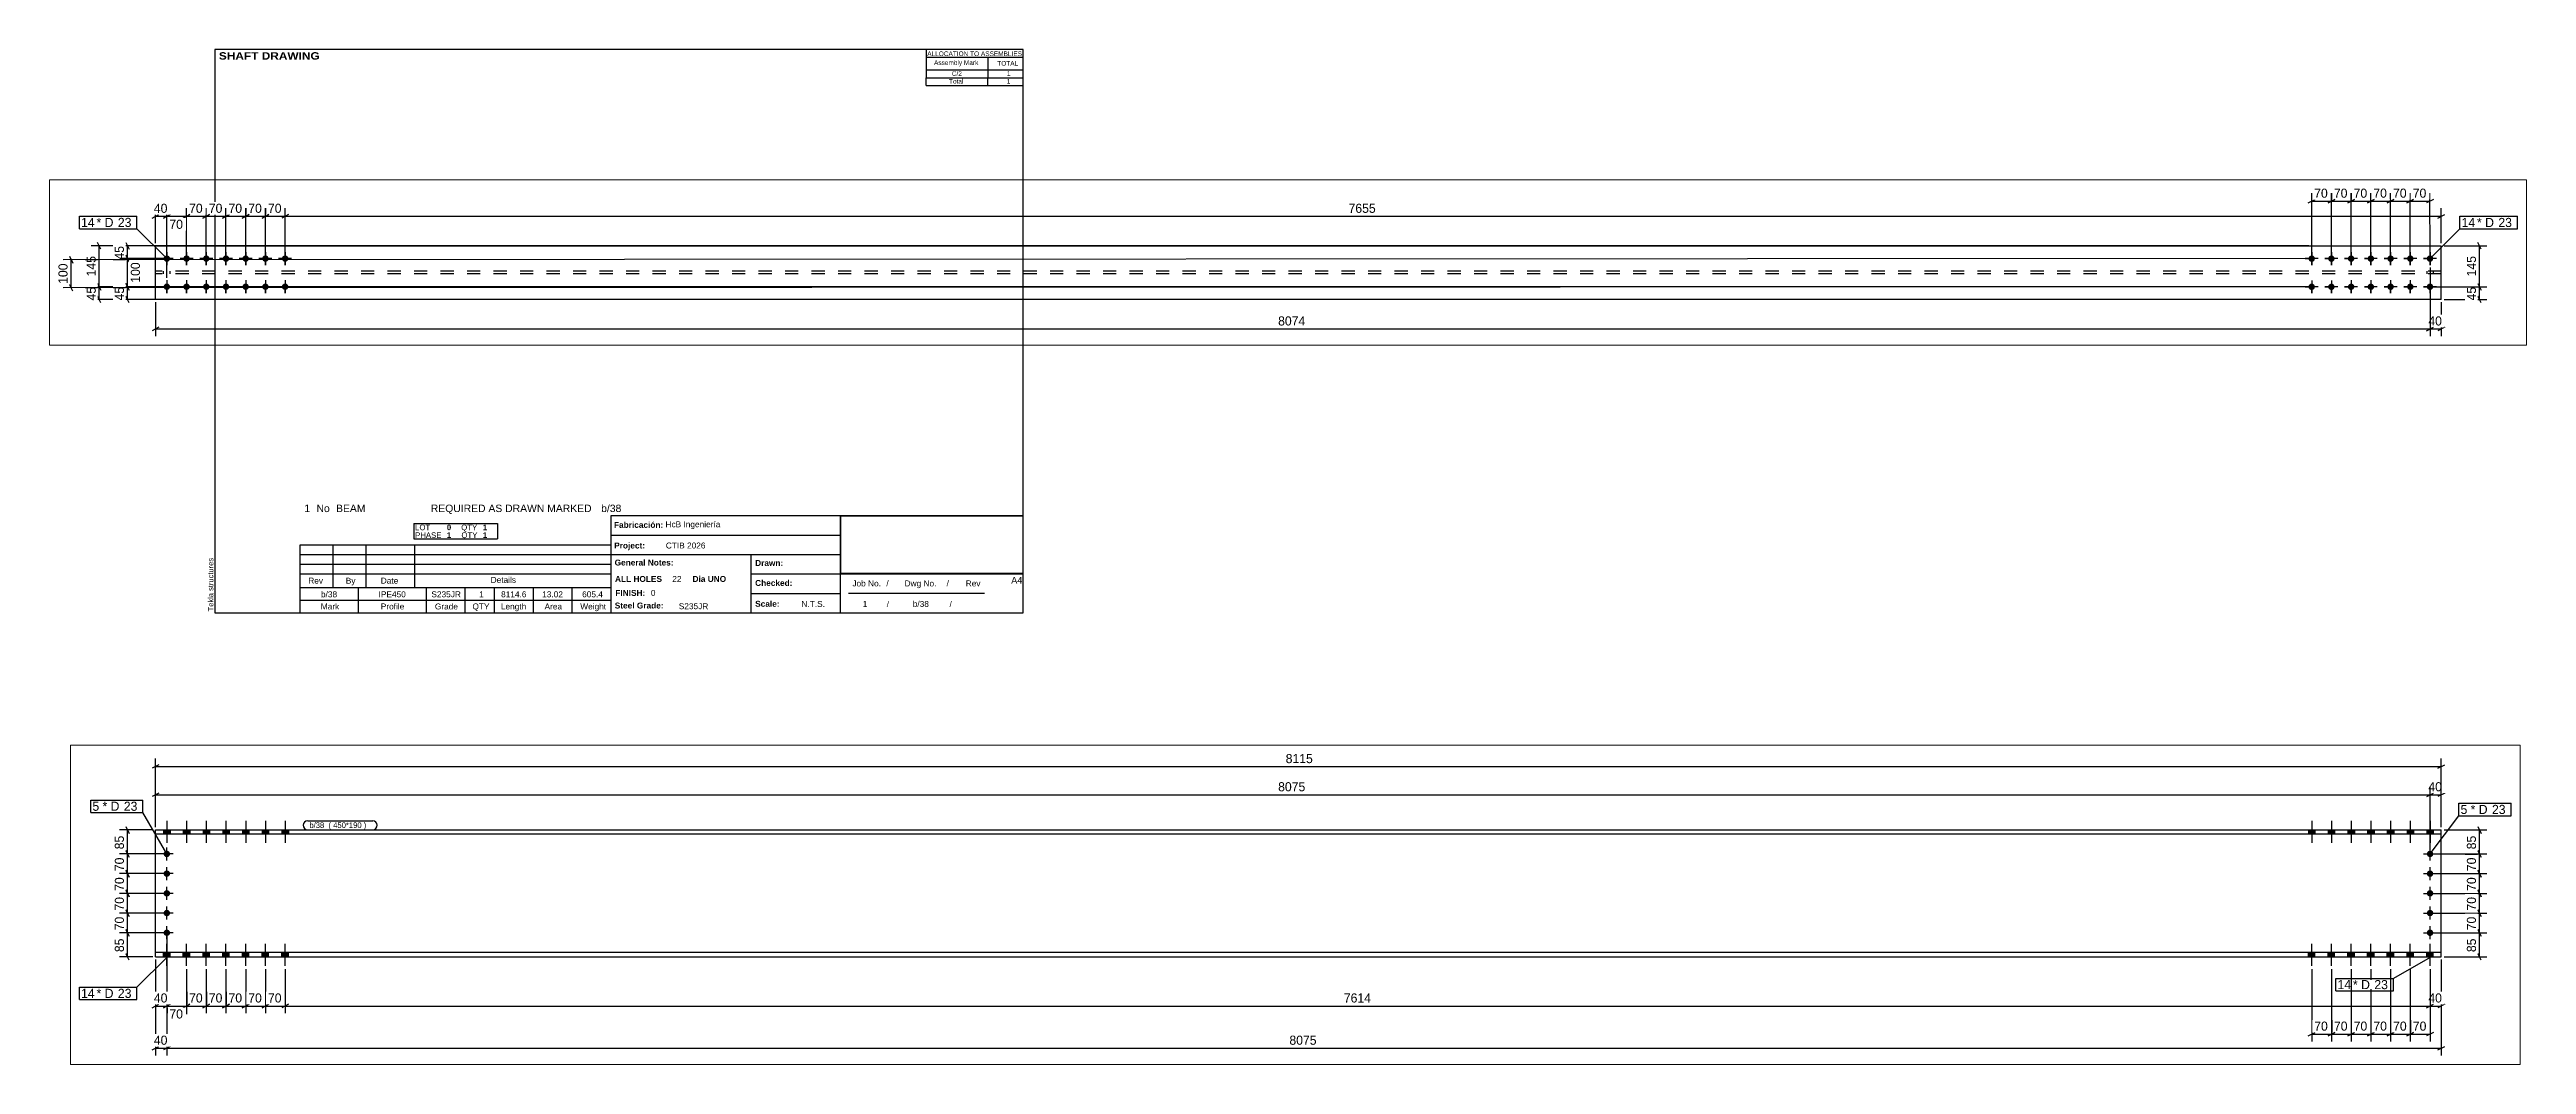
# Paper-space layout 'Layout1' of a CAD drawing. Header units: millimetres. Extents: x -54 to 826, y -155 to 205.
# The model-space entities are those that its viewports show. They can reach past a viewport. Long polylines and large blocks are cut down to what shows.
import ezdxf

# ---------------------------------------------------------------- set-up
doc = ezdxf.new("R2010")
doc.units = ezdxf.units.MM
doc.linetypes.add('DXK_LINE_DOT2', pattern=[3.9198, 1.9599, -1.9599])
doc.linetypes.add('DXK_LINE_DOT4', pattern=[0.9408, 0.4704, -0.4704])
doc.layers.add('Viewport layer', color=7, linetype='Continuous', plot=False)
doc.styles.add('Arial', font='ARIAL.TTF', dxfattribs={"height": 0.2})
doc.styles.add('Arial Black', font='ARIBLK.TTF', dxfattribs={"height": 0.2})
doc.styles.add('Arial Bold', font='ARIALBD.TTF', dxfattribs={"height": 0.2})
doc.styles.add('Comic Sans MS', font='COMIC.TTF', dxfattribs={"height": 0.2})

psp = doc.layouts.get("Layout1")

# ---------------------------------------------------------------- texts
at = {"color": 7}
for s, height, style, p in [(' SHAFT DRAWING', 2.6342, 'Arial Black', (5.3, 201.42)), ('ALLOCATION TO ASSEMBLIES', 1.6475, 'Arial', (257.95, 202.68)), ('Assembly Mark', 1.6475, 'Arial', (260.35, 199.52)), ('TOTAL', 1.648, 'Arial', (282.81, 199.28)), ('1', 2.64, 'Arial', (36.8, 40.76)), ('No', 2.636, 'Arial', (41.13, 40.76)), ('BEAM', 2.636, 'Arial', (48.08, 40.76)), ('REQUIRED AS DRAWN MARKED', 2.636, 'Arial', (81.71, 40.76)), ('b/38', 2.636, 'Arial', (142.18, 40.76)), ('b/38', 2.109, 'Arial', (42.71, 10.5)), ('IPE450', 2.109, 'Arial', (63.17, 10.5)), ('S235JR', 2.109, 'Arial', (81.91, 10.5)), ('1', 2.11, 'Arial', (98.86, 10.5)), ('8114.6', 2.109, 'Arial', (106.66, 10.5)), ('13.02', 2.109, 'Arial', (121.24, 10.5)), ('605.4', 2.109, 'Arial', (135.43, 10.5)), ('FINISH:', 2.107, 'Arial Bold', (147.22, 11)), ('0', 2.11, 'Arial', (159.84, 11))]:
    psp.add_text(s, height=height, dxfattribs=dict(at, style=style)).set_placement(p)
at = {"color": 7, "linetype": 'Continuous'}
for s, height, style, p in [('Total', 1.648, 'Arial', (265.67, 192.88)), ('C/2', 1.648, 'Arial', (266.66, 195.63)), ('1', 1.65, 'Arial', (286.21, 192.88)), ('1', 1.65, 'Arial', (286.23, 195.63)), ('LOT', 1.977, 'Arial', (76.13, 34.33)), ('0', 1.98, 'Arial Bold', (87.41, 34.33)), ('QTY', 1.977, 'Arial', (92.51, 34.33)), ('1', 1.98, 'Arial Bold', (100.18, 34.33)), ('Fabricación:', 2.1074, 'Arial Bold', (146.73, 35.16)), ('HcB Ingeniería', 2.1088, 'Arial', (165.02, 35.36)), ('PHASE', 1.977, 'Arial', (76.13, 31.57)), ('1', 1.98, 'Arial Bold', (87.41, 31.57)), ('QTY', 1.977, 'Arial', (92.58, 31.57)), ('1', 1.98, 'Arial Bold', (100.18, 31.57)), ('Project:', 2.107, 'Arial Bold', (146.81, 27.83)), ('CTIB 2026', 2.109, 'Arial', (165.14, 27.83)), ('Details', 2.109, 'Arial', (102.96, 15.63)), ('General Notes:', 2.1074, 'Arial Bold', (146.96, 21.78)), ('ALL HOLES', 2.107, 'Arial Bold', (147.1, 15.96)), ('22', 2.109, 'Arial', (167.43, 15.96)), ('Dia UNO', 2.107, 'Arial Bold', (174.62, 15.96)), ('Drawn:', 2.107, 'Arial Bold', (196.85, 21.62)), ('A4', 2.307, 'Arial', (287.76, 15.38)), ('Rev', 2.109, 'Arial', (38.21, 15.35)), ('By', 2.109, 'Arial', (51.53, 15.35)), ('Date', 2.109, 'Arial', (63.94, 15.35)), ('Scale:', 2.107, 'Arial Bold', (196.85, 7.13)), ('Checked:', 2.107, 'Arial Bold', (196.85, 14.53)), ('N.T.S.', 2.109, 'Arial', (213.29, 7.08)), ('Job No.', 2.109, 'Arial', (231.37, 14.37)), ('1', 2.11, 'Arial', (235.04, 7.08)), ('/', 2.11, 'Arial', (243.42, 14.37)), ('/', 1.98, 'Arial', (243.58, 7.08)), ('Dwg No.', 2.109, 'Arial', (249.91, 14.37)), ('b/38', 2.109, 'Arial', (252.8, 7.08)), ('/', 2.11, 'Arial', (264.81, 14.37)), ('/', 1.98, 'Arial', (265.88, 7.08)), ('Rev', 2.109, 'Arial', (271.61, 14.37)), ('Mark', 2.109, 'Arial', (42.64, 6.19)), ('Profile', 2.109, 'Arial', (63.95, 6.19)), ('Grade', 2.109, 'Arial', (83.16, 6.19)), ('QTY', 2.109, 'Arial', (96.49, 6.19)), ('Length', 2.109, 'Arial', (106.58, 6.19)), ('Area', 2.109, 'Arial', (122.09, 6.19)), ('Weight', 2.109, 'Arial', (134.77, 6.19)), ('Steel Grade:', 2.1074, 'Arial Bold', (147.01, 6.52)), ('S235JR', 2.109, 'Arial', (169.74, 6.28))]:
    psp.add_text(s, height=height, dxfattribs=dict(at, style=style)).set_placement(p)
at = {"color": 174, "linetype": 'Continuous', "style": 'Arial'}
psp.add_text('Tekla structures', height=1.9102, rotation=90, dxfattribs=at).set_placement((4.5, 5.5))

msp = doc.modelspace()

# ---------------------------------------------------------------- hatches: boundary and pattern name
at = {"linetype": 'Continuous'}
for points in [[(14124.2, 818), (14147.2, 818), (14147.2, 832.6), (14124.2, 832.6)], [(14124.2, 818), (14147.2, 818), (14147.2, 832.6), (14124.2, 832.6)], [(14194.2, 818), (14217.2, 818), (14217.2, 832.6), (14194.2, 832.6)], [(14194.2, 818), (14217.2, 818), (14217.2, 832.6), (14194.2, 832.6)], [(14264.2, 818), (14287.2, 818), (14287.2, 832.6), (14264.2, 832.6)], [(14264.2, 818), (14287.2, 818), (14287.2, 832.6), (14264.2, 832.6)], [(14334.2, 818), (14357.2, 818), (14357.2, 832.6), (14334.2, 832.6)], [(14334.2, 818), (14357.2, 818), (14357.2, 832.6), (14334.2, 832.6)], [(14404.2, 818), (14427.2, 818), (14427.2, 832.6), (14404.2, 832.6)], [(14404.2, 818), (14427.2, 818), (14427.2, 832.6), (14404.2, 832.6)], [(14474.2, 818), (14497.2, 818), (14497.2, 832.6), (14474.2, 832.6)], [(14474.2, 818), (14497.2, 818), (14497.2, 832.6), (14474.2, 832.6)], [(14544.2, 818), (14567.2, 818), (14567.2, 832.6), (14544.2, 832.6)], [(14544.2, 818), (14567.2, 818), (14567.2, 832.6), (14544.2, 832.6)], [(21738.6, 818), (21761.6, 818), (21761.6, 832.6), (21738.6, 832.6)], [(21738.6, 818), (21761.6, 818), (21761.6, 832.6), (21738.6, 832.6)], [(21808.6, 818), (21831.6, 818), (21831.6, 832.6), (21808.6, 832.6)], [(21808.6, 818), (21831.6, 818), (21831.6, 832.6), (21808.6, 832.6)], [(21878.6, 818), (21901.6, 818), (21901.6, 832.6), (21878.6, 832.6)], [(21878.6, 818), (21901.6, 818), (21901.6, 832.6), (21878.6, 832.6)], [(21948.6, 818), (21971.6, 818), (21971.6, 832.6), (21948.6, 832.6)], [(21948.6, 818), (21971.6, 818), (21971.6, 832.6), (21948.6, 832.6)], [(22018.6, 818), (22041.6, 818), (22041.6, 832.6), (22018.6, 832.6)], [(22018.6, 818), (22041.6, 818), (22041.6, 832.6), (22018.6, 832.6)], [(22088.6, 818), (22111.6, 818), (22111.6, 832.6), (22088.6, 832.6)], [(22088.6, 818), (22111.6, 818), (22111.6, 832.6), (22088.6, 832.6)], [(22158.6, 818), (22181.6, 818), (22181.6, 832.6), (22158.6, 832.6)], [(22158.6, 818), (22181.6, 818), (22181.6, 832.6), (22158.6, 832.6)], [(14124.2, 747.6, -1), (14147.2, 747.6, -1)], [(22158.8, 747.6, -1), (22181.8, 747.6, -1)], [(14124.2, 677.6, -1), (14147.2, 677.6, -1)], [(14124.2, 607.6, -1), (14147.2, 607.6, -1)], [(22158.8, 677.6, -1), (22181.8, 677.6, -1)], [(22158.8, 607.6, -1), (22181.8, 607.6, -1)], [(14124.2, 537.6, -1), (14147.2, 537.6, -1)], [(22158.8, 537.6, -1), (22181.8, 537.6, -1)], [(14124.2, 467.6, -1), (14147.2, 467.6, -1)], [(22158.8, 467.6, -1), (22181.8, 467.6, -1)], [(14124.2, 382.6), (14147.2, 382.6), (14147.2, 397.2), (14124.2, 397.2)], [(14124.2, 382.6), (14147.2, 382.6), (14147.2, 397.2), (14124.2, 397.2)], [(14194.2, 382.6), (14217.2, 382.6), (14217.2, 397.2), (14194.2, 397.2)], [(14194.2, 382.6), (14217.2, 382.6), (14217.2, 397.2), (14194.2, 397.2)], [(14264.2, 382.6), (14287.2, 382.6), (14287.2, 397.2), (14264.2, 397.2)], [(14264.2, 382.6), (14287.2, 382.6), (14287.2, 397.2), (14264.2, 397.2)], [(14334.2, 382.6), (14357.2, 382.6), (14357.2, 397.2), (14334.2, 397.2)], [(14334.2, 382.6), (14357.2, 382.6), (14357.2, 397.2), (14334.2, 397.2)], [(14404.2, 382.6), (14427.2, 382.6), (14427.2, 397.2), (14404.2, 397.2)], [(14404.2, 382.6), (14427.2, 382.6), (14427.2, 397.2), (14404.2, 397.2)], [(14474.2, 382.6), (14497.2, 382.6), (14497.2, 397.2), (14474.2, 397.2)], [(14474.2, 382.6), (14497.2, 382.6), (14497.2, 397.2), (14474.2, 397.2)], [(14544.2, 382.6), (14567.2, 382.6), (14567.2, 397.2), (14544.2, 397.2)], [(14544.2, 382.6), (14567.2, 382.6), (14567.2, 397.2), (14544.2, 397.2)], [(21738.6, 382.6), (21761.6, 382.6), (21761.6, 397.2), (21738.6, 397.2)], [(21738.6, 382.6), (21761.6, 382.6), (21761.6, 397.2), (21738.6, 397.2)], [(21808.6, 382.6), (21831.6, 382.6), (21831.6, 397.2), (21808.6, 397.2)], [(21808.6, 382.6), (21831.6, 382.6), (21831.6, 397.2), (21808.6, 397.2)], [(21878.6, 382.6), (21901.6, 382.6), (21901.6, 397.2), (21878.6, 397.2)], [(21878.6, 382.6), (21901.6, 382.6), (21901.6, 397.2), (21878.6, 397.2)], [(21948.6, 382.6), (21971.6, 382.6), (21971.6, 397.2), (21948.6, 397.2)], [(21948.6, 382.6), (21971.6, 382.6), (21971.6, 397.2), (21948.6, 397.2)], [(22018.6, 382.6), (22041.6, 382.6), (22041.6, 397.2), (22018.6, 397.2)], [(22018.6, 382.6), (22041.6, 382.6), (22041.6, 397.2), (22018.6, 397.2)], [(22088.6, 382.6), (22111.6, 382.6), (22111.6, 397.2), (22088.6, 397.2)], [(22088.6, 382.6), (22111.6, 382.6), (22111.6, 397.2), (22088.6, 397.2)], [(22158.6, 382.6), (22181.6, 382.6), (22181.6, 397.2), (22158.6, 397.2)], [(22158.6, 382.6), (22181.6, 382.6), (22181.6, 397.2), (22158.6, 397.2)], [(416.4, 296.1, -1), (416.4, 319.1, -1)], [(486.4, 296.1, -1), (486.4, 319.1, -1)], [(556.4, 296.1, -1), (556.4, 319.1, -1)], [(626.4, 296.1, -1), (626.4, 319.1, -1)], [(696.4, 296.1, -1), (696.4, 319.1, -1)], [(766.4, 296.1, -1), (766.4, 319.1, -1)], [(836.4, 296.1, -1), (836.4, 319.1, -1)], [(8030.8, 295.8, -1), (8030.8, 318.8, -1)], [(8100.8, 295.8, -1), (8100.8, 318.8, -1)], [(8170.8, 295.9, -1), (8170.8, 318.9, -1)], [(8240.8, 295.9, -1), (8240.8, 318.9, -1)], [(8310.8, 295.9, -1), (8310.8, 318.9, -1)], [(8380.8, 296, -1), (8380.8, 319, -1)], [(8450.8, 296, -1), (8450.8, 319, -1)], [(416.4, 196.1, -1), (416.4, 219.1, -1)], [(486.4, 196.1, -1), (486.4, 219.1, -1)], [(556.4, 196.1, -1), (556.4, 219.1, -1)], [(626.4, 196.1, -1), (626.4, 219.1, -1)], [(696.4, 196.1, -1), (696.4, 219.1, -1)], [(766.4, 196.1, -1), (766.4, 219.1, -1)], [(836.4, 196.1, -1), (836.4, 219.1, -1)], [(8030.8, 195.8, -1), (8030.8, 218.8, -1)], [(8100.8, 195.8, -1), (8100.8, 218.8, -1)], [(8170.8, 195.9, -1), (8170.8, 218.9, -1)], [(8240.8, 195.9, -1), (8240.8, 218.9, -1)], [(8310.8, 195.9, -1), (8310.8, 218.9, -1)], [(8380.8, 196, -1), (8380.8, 219, -1)], [(8450.8, 196, -1), (8450.8, 219, -1)]]:
    msp.add_hatch(color=3, dxfattribs=at).paths.add_polyline_path(points)

# ---------------------------------------------------------------- linework, layer by layer
at = {"color": 8, "linetype": 'Continuous'}
for p, q in [((14107.7, 1063.6), (14083.7, 1051.6)), ((14095.7, 842.6), (14095.7, 1086)), ((14095.7, 1057.6), (22210.3, 1057.6)), ((14095.7, 842.6), (14095.7, 986)), ((22170.3, 757.6), (22170.3, 986)), ((22210.3, 842.6), (22210.3, 986)), ((14107.7, 963.6), (14083.7, 951.6)), ((22158.3, 951.6), (22182.3, 963.6)), ((22170.3, 957.6), (22210.3, 957.6)), ((22222.3, 963.6), (22198.3, 951.6)), ((14085.7, 832.6), (13967.3, 832.6)), ((13989.7, 844.6), (14001.7, 820.6)), ((13995.7, 747.6), (13995.7, 832.6)), ((22220.3, 832.6), (22371.3, 832.6)), ((22339.7, 844.6), (22351.7, 820.6)), ((14125.7, 747.6), (13967.3, 747.6)), ((14001.7, 735.6), (13989.7, 759.6)), ((22180.3, 747.6), (22371.3, 747.6)), ((22339.7, 759.6), (22351.7, 735.6)), ((22345.7, 677.6), (22345.7, 747.6)), ((14125.7, 677.6), (13967.3, 677.6)), ((14001.7, 665.6), (13989.7, 689.6)), ((14001.7, 595.6), (13989.7, 619.6)), ((22180.3, 677.6), (22371.3, 677.6)), ((22351.7, 665.6), (22339.7, 689.6)), ((22351.7, 595.6), (22339.7, 619.6)), ((8030.8, 317.3), (8030.7, 539.6)), ((8100.8, 317.3), (8100.7, 539.6)), ((8170.8, 317.4), (8170.7, 539.6)), ((8240.8, 317.4), (8240.7, 539.7)), ((8310.8, 317.4), (8310.7, 539.7)), ((8380.8, 317.5), (8380.7, 539.7)), ((8450.8, 317.5), (8450.7, 539.8)), ((14125.7, 607.6), (13967.3, 607.6)), ((14125.7, 537.6), (13967.3, 537.6)), ((14001.7, 525.6), (13989.7, 549.6)), ((22180.3, 607.6), (22371.3, 607.6)), ((22180.3, 537.6), (22371.3, 537.6)), ((22351.7, 525.6), (22339.7, 549.6)), ((404.4, 451.6), (428.4, 463.6)), ((416.4, 317.6), (416.4, 483.2)), ((474.4, 451.6), (498.4, 463.6)), ((486.4, 317.6), (486.4, 486)), ((544.4, 451.6), (568.4, 463.6)), ((556.4, 317.6), (556.4, 486)), ((556.4, 457.6), (626.4, 457.6)), ((638.4, 463.6), (614.4, 451.6)), ((626.4, 317.6), (626.4, 486)), ((684.4, 451.6), (708.4, 463.6)), ((696.4, 317.6), (696.4, 486)), ((754.4, 451.6), (778.4, 463.6)), ((766.4, 317.6), (766.4, 486)), ((766.4, 457.6), (836.4, 457.6)), ((848.4, 463.6), (824.4, 451.6)), ((848.4, 463.6), (824.4, 451.6)), ((836.4, 317.6), (836.4, 486)), ((836.4, 317.6), (836.4, 486)), ((836.4, 457.6), (8491, 457.6)), ((8018.7, 505.2), (8042.7, 517.2)), ((8088.7, 505.2), (8112.7, 517.2)), ((8158.7, 505.2), (8182.7, 517.3)), ((8228.7, 505.3), (8252.7, 517.3)), ((8298.7, 505.3), (8322.7, 517.3)), ((8368.7, 505.3), (8392.7, 517.3)), ((8380.7, 511.3), (8450.7, 511.4)), ((8462.7, 517.4), (8438.7, 505.4)), ((8479, 451.6), (8503, 463.6)), ((8491, 362.6), (8491, 486)), ((14125.7, 467.6), (13967.3, 467.6)), ((14001.7, 455.6), (13989.7, 479.6)), ((14135.7, 457.6), (14135.7, 32)), ((14135.7, 457.6), (14135.7, 32)), ((14135.7, 457.6), (14135.7, 179.2)), ((22180.3, 467.6), (22371.3, 467.6)), ((22339.7, 479.6), (22351.7, 455.6)), ((22345.7, 382.6), (22345.7, 467.6)), ((8020.8, 352.6), (148, 352.6)), ((182.4, 340.6), (170.4, 364.6)), ((176.4, 207.3), (176.4, 352.6)), ((366.4, 352.6), (248, 352.6)), ((270.4, 364.6), (282.4, 340.6)), ((276.4, 307.6), (276.4, 352.6)), ((8501, 352.6), (8652, 352.6)), ((8632.4, 340.6), (8620.4, 364.6)), ((14085.7, 382.6), (13967.3, 382.6)), ((14001.7, 370.6), (13989.7, 394.6)), ((14095.7, 372.6), (14095.7, 32)), ((22220.3, 382.6), (22371.3, 382.6)), ((22351.7, 370.6), (22339.7, 394.6)), ((76.4, 203.6), (76.4, 303.6)), ((406.4, 307.6), (248, 307.6)), ((282.4, 295.6), (270.4, 319.6)), ((14205.7, 337.9), (14205.7, 182)), ((14275.7, 337.9), (14275.7, 182)), ((14345.7, 337.9), (14345.7, 182)), ((14415.7, 337.9), (14415.7, 182)), ((14485.7, 337.9), (14485.7, 182)), ((14555.7, 337.9), (14555.7, 182)), ((14555.7, 337.9), (14555.7, 182)), ((21750.1, 337.9), (21750.1, 82)), ((21820.1, 337.9), (21820.1, 82)), ((21890.1, 337.9), (21890.1, 82)), ((21960.1, 337.9), (21960.1, 82)), ((22030.1, 337.9), (22030.1, 82)), ((22100.1, 337.9), (22100.1, 82)), ((22170.1, 337.9), (22170.1, 82)), ((8020.8, 207.3), (148, 207.3)), ((170.4, 219.3), (182.4, 195.3)), ((406.4, 207.6), (250.8, 207.6)), ((282.4, 195.6), (270.4, 219.6)), ((8450.8, 197.5), (8450.8, 32)), ((8460.8, 207.5), (8652, 207.5)), ((8620.4, 219.5), (8632.4, 195.5)), ((8626.4, 162.6), (8626.4, 207.5)), ((14123.7, 201.6), (14147.7, 213.6)), ((14193.7, 201.6), (14217.7, 213.6)), ((14263.7, 201.6), (14287.7, 213.6)), ((14333.7, 201.6), (14357.7, 213.6)), ((14345.7, 207.6), (14415.7, 207.6)), ((14427.7, 213.6), (14403.7, 201.6)), ((14497.7, 213.6), (14473.7, 201.6)), ((14567.7, 213.6), (14543.7, 201.6)), ((14567.7, 213.6), (14543.7, 201.6)), ((22170.1, 207.6), (22210.3, 207.6)), ((8020.8, 162.6), (148, 162.6)), ((182.4, 150.6), (170.4, 174.6)), ((366.4, 162.6), (248, 162.6)), ((376.4, 152.6), (376.4, 32)), ((8491, 152.6), (8491, 32)), ((8501, 162.6), (8652, 162.6)), ((8632.4, 150.6), (8620.4, 174.6)), ((21738.1, 101.6), (21762.1, 113.6)), ((21808.1, 101.6), (21832.1, 113.6)), ((21820.1, 107.6), (21890.1, 107.6)), ((21902.1, 113.6), (21878.1, 101.6)), ((21972.1, 113.6), (21948.1, 101.6)), ((22042.1, 113.6), (22018.1, 101.6)), ((22088.1, 101.6), (22112.1, 113.6)), ((22100.1, 107.6), (22170.1, 107.6)), ((22182.1, 113.6), (22158.1, 101.6)), ((388.4, 63.6), (364.4, 51.6)), ((8438.8, 51.6), (8462.8, 63.6)), ((8450.8, 57.6), (8491, 57.6)), ((8503, 63.6), (8479, 51.6)), ((14083.7, 51.6), (14107.7, 63.6)), ((14095.7, 57.6), (14135.7, 57.6)), ((14147.7, 63.6), (14123.7, 51.6)), ((14147.7, 63.6), (14123.7, 51.6)), ((14135.7, 57.6), (22210.3, 57.6)), ((22198.3, 51.6), (22222.3, 63.6))]:
    msp.add_line(p, q, dxfattribs=at)
at = {"color": 7, "linetype": 'Continuous'}
for p, q in [((14095.7, 382.6), (14095.7, 832.6)), ((14095.7, 832.6), (22210.3, 832.6)), ((22210.3, 818), (14095.7, 818)), ((22210.3, 382.6), (22210.3, 832.6)), ((376.4, 162.6), (376.4, 352.6)), ((376.4, 352.6), (8491, 352.6)), ((8491, 162.6), (8491, 352.6)), ((22210.3, 397.2), (14095.7, 397.2)), ((14095.7, 382.6), (22210.3, 382.6)), ((8491, 162.6), (376.4, 162.6))]:
    msp.add_line(p, q, dxfattribs=at)
at = {"color": 3, "linetype": 'Continuous'}
for p, q in [((14124.2, 832.6), (14124.2, 818)), ((14124.2, 832.6), (14124.2, 818)), ((14135.7, 864.8), (14135.7, 786.6)), ((14135.7, 864.8), (14135.7, 786.6)), ((14147.2, 832.6), (14147.2, 818)), ((14147.2, 832.6), (14147.2, 818)), ((14194.2, 832.6), (14194.2, 818)), ((14194.2, 832.6), (14194.2, 818)), ((14205.7, 864.8), (14205.7, 786.6)), ((14205.7, 864.8), (14205.7, 786.6)), ((14217.2, 832.6), (14217.2, 818)), ((14217.2, 832.6), (14217.2, 818)), ((14264.2, 832.6), (14264.2, 818)), ((14264.2, 832.6), (14264.2, 818)), ((14275.7, 864.8), (14275.7, 786.6)), ((14275.7, 864.8), (14275.7, 786.6)), ((14287.2, 832.6), (14287.2, 818)), ((14287.2, 832.6), (14287.2, 818)), ((14334.2, 832.6), (14334.2, 818)), ((14334.2, 832.6), (14334.2, 818)), ((14345.7, 864.8), (14345.7, 786.6)), ((14345.7, 864.8), (14345.7, 786.6)), ((14357.2, 832.6), (14357.2, 818)), ((14357.2, 832.6), (14357.2, 818)), ((14404.2, 832.6), (14404.2, 818)), ((14404.2, 832.6), (14404.2, 818)), ((14415.7, 864.8), (14415.7, 786.6)), ((14415.7, 864.8), (14415.7, 786.6)), ((14427.2, 832.6), (14427.2, 818)), ((14427.2, 832.6), (14427.2, 818)), ((14474.2, 832.6), (14474.2, 818)), ((14474.2, 832.6), (14474.2, 818)), ((14485.7, 864.8), (14485.7, 786.6)), ((14485.7, 864.8), (14485.7, 786.6)), ((14497.2, 832.6), (14497.2, 818)), ((14497.2, 832.6), (14497.2, 818)), ((14544.2, 832.6), (14544.2, 818)), ((14544.2, 832.6), (14544.2, 818)), ((14555.7, 864.8), (14555.7, 786.6)), ((14555.7, 864.8), (14555.7, 786.6)), ((14567.2, 832.6), (14567.2, 818)), ((14567.2, 832.6), (14567.2, 818)), ((21738.6, 832.6), (21738.6, 818)), ((21738.6, 832.6), (21738.6, 818)), ((21750.1, 864.8), (21750.1, 786.6)), ((21750.1, 864.8), (21750.1, 786.6)), ((21761.6, 832.6), (21761.6, 818)), ((21761.6, 832.6), (21761.6, 818)), ((21808.6, 832.6), (21808.6, 818)), ((21808.6, 832.6), (21808.6, 818)), ((21820.1, 864.8), (21820.1, 786.6)), ((21820.1, 864.8), (21820.1, 786.6)), ((21831.6, 832.6), (21831.6, 818)), ((21831.6, 832.6), (21831.6, 818)), ((21878.6, 832.6), (21878.6, 818)), ((21878.6, 832.6), (21878.6, 818)), ((21890.1, 864.8), (21890.1, 786.6)), ((21890.1, 864.8), (21890.1, 786.6)), ((21901.6, 832.6), (21901.6, 818)), ((21901.6, 832.6), (21901.6, 818)), ((21948.6, 832.6), (21948.6, 818)), ((21948.6, 832.6), (21948.6, 818)), ((21960.1, 864.8), (21960.1, 786.6)), ((21960.1, 864.8), (21960.1, 786.6)), ((21971.6, 832.6), (21971.6, 818)), ((21971.6, 832.6), (21971.6, 818)), ((22018.6, 832.6), (22018.6, 818)), ((22018.6, 832.6), (22018.6, 818)), ((22030.1, 864.8), (22030.1, 786.6)), ((22030.1, 864.8), (22030.1, 786.6)), ((22041.6, 832.6), (22041.6, 818)), ((22041.6, 832.6), (22041.6, 818)), ((22088.6, 832.6), (22088.6, 818)), ((22088.6, 832.6), (22088.6, 818)), ((22100.1, 864.8), (22100.1, 786.6)), ((22100.1, 864.8), (22100.1, 786.6)), ((22111.6, 832.6), (22111.6, 818)), ((22111.6, 832.6), (22111.6, 818)), ((22158.6, 832.6), (22158.6, 818)), ((22158.6, 832.6), (22158.6, 818)), ((22170.1, 864.8), (22170.1, 786.6)), ((22170.1, 864.8), (22170.1, 786.6)), ((22181.6, 832.6), (22181.6, 818)), ((22181.6, 832.6), (22181.6, 818)), ((14158.7, 747.6), (14112.7, 747.6)), ((14135.7, 724.6), (14135.7, 770.6)), ((22147.3, 747.6), (22193.3, 747.6)), ((22170.3, 724.6), (22170.3, 770.6)), ((14158.7, 677.6), (14112.7, 677.6)), ((14135.7, 654.6), (14135.7, 700.6)), ((14135.7, 584.6), (14135.7, 630.6)), ((22147.3, 677.6), (22193.3, 677.6)), ((22170.3, 654.6), (22170.3, 700.6)), ((22170.3, 584.6), (22170.3, 630.6)), ((14158.7, 607.6), (14112.7, 607.6)), ((14158.7, 537.6), (14112.7, 537.6)), ((14135.7, 514.6), (14135.7, 560.6)), ((22147.3, 607.6), (22193.3, 607.6)), ((22147.3, 537.6), (22193.3, 537.6)), ((22170.3, 514.6), (22170.3, 560.6)), ((14158.7, 467.6), (14112.7, 467.6)), ((14135.7, 444.6), (14135.7, 490.6)), ((22147.3, 467.6), (22193.3, 467.6)), ((22170.3, 444.6), (22170.3, 490.6)), ((14124.2, 382.6), (14124.2, 397.2)), ((14124.2, 382.6), (14124.2, 397.2)), ((14135.7, 350.4), (14135.7, 428.6)), ((14135.7, 350.4), (14135.7, 428.6)), ((14147.2, 382.6), (14147.2, 397.2)), ((14147.2, 382.6), (14147.2, 397.2)), ((14194.2, 382.6), (14194.2, 397.2)), ((14194.2, 382.6), (14194.2, 397.2)), ((14205.7, 350.4), (14205.7, 428.6)), ((14205.7, 350.4), (14205.7, 428.6)), ((14217.2, 382.6), (14217.2, 397.2)), ((14217.2, 382.6), (14217.2, 397.2)), ((14264.2, 382.6), (14264.2, 397.2)), ((14264.2, 382.6), (14264.2, 397.2)), ((14275.7, 350.4), (14275.7, 428.6)), ((14275.7, 350.4), (14275.7, 428.6)), ((14287.2, 382.6), (14287.2, 397.2)), ((14287.2, 382.6), (14287.2, 397.2)), ((14334.2, 382.6), (14334.2, 397.2)), ((14334.2, 382.6), (14334.2, 397.2)), ((14345.7, 350.4), (14345.7, 428.6)), ((14345.7, 350.4), (14345.7, 428.6)), ((14357.2, 382.6), (14357.2, 397.2)), ((14357.2, 382.6), (14357.2, 397.2)), ((14404.2, 382.6), (14404.2, 397.2)), ((14404.2, 382.6), (14404.2, 397.2)), ((14415.7, 350.4), (14415.7, 428.6)), ((14415.7, 350.4), (14415.7, 428.6)), ((14427.2, 382.6), (14427.2, 397.2)), ((14427.2, 382.6), (14427.2, 397.2)), ((14474.2, 382.6), (14474.2, 397.2)), ((14474.2, 382.6), (14474.2, 397.2)), ((14485.7, 350.4), (14485.7, 428.6)), ((14485.7, 350.4), (14485.7, 428.6)), ((14497.2, 382.6), (14497.2, 397.2)), ((14497.2, 382.6), (14497.2, 397.2)), ((14544.2, 382.6), (14544.2, 397.2)), ((14544.2, 382.6), (14544.2, 397.2)), ((14555.7, 350.4), (14555.7, 428.6)), ((14555.7, 350.4), (14555.7, 428.6)), ((14567.2, 382.6), (14567.2, 397.2)), ((14567.2, 382.6), (14567.2, 397.2)), ((21738.6, 382.6), (21738.6, 397.2)), ((21738.6, 382.6), (21738.6, 397.2)), ((21750.1, 350.4), (21750.1, 428.6)), ((21750.1, 350.4), (21750.1, 428.6)), ((21761.6, 382.6), (21761.6, 397.2)), ((21761.6, 382.6), (21761.6, 397.2)), ((21808.6, 382.6), (21808.6, 397.2)), ((21808.6, 382.6), (21808.6, 397.2)), ((21820.1, 350.4), (21820.1, 428.6)), ((21820.1, 350.4), (21820.1, 428.6)), ((21831.6, 382.6), (21831.6, 397.2)), ((21831.6, 382.6), (21831.6, 397.2)), ((21878.6, 382.6), (21878.6, 397.2)), ((21878.6, 382.6), (21878.6, 397.2)), ((21890.1, 350.4), (21890.1, 428.6)), ((21890.1, 350.4), (21890.1, 428.6)), ((21901.6, 382.6), (21901.6, 397.2)), ((21901.6, 382.6), (21901.6, 397.2)), ((21948.6, 382.6), (21948.6, 397.2)), ((21948.6, 382.6), (21948.6, 397.2)), ((21960.1, 350.4), (21960.1, 428.6)), ((21960.1, 350.4), (21960.1, 428.6)), ((21971.6, 382.6), (21971.6, 397.2)), ((21971.6, 382.6), (21971.6, 397.2)), ((22018.6, 382.6), (22018.6, 397.2)), ((22018.6, 382.6), (22018.6, 397.2)), ((22030.1, 350.4), (22030.1, 428.6)), ((22030.1, 350.4), (22030.1, 428.6)), ((22041.6, 382.6), (22041.6, 397.2)), ((22041.6, 382.6), (22041.6, 397.2)), ((22088.6, 382.6), (22088.6, 397.2)), ((22088.6, 382.6), (22088.6, 397.2)), ((22100.1, 350.4), (22100.1, 428.6)), ((22100.1, 350.4), (22100.1, 428.6)), ((22111.6, 382.6), (22111.6, 397.2)), ((22111.6, 382.6), (22111.6, 397.2)), ((22158.6, 382.6), (22158.6, 397.2)), ((22158.6, 382.6), (22158.6, 397.2)), ((22170.1, 350.4), (22170.1, 428.6)), ((22170.1, 350.4), (22170.1, 428.6)), ((22181.6, 382.6), (22181.6, 397.2)), ((22181.6, 382.6), (22181.6, 397.2)), ((439.4, 307.6), (393.4, 307.6)), ((393.4, 307.6), (408.7, 307.6)), ((416.4, 330.6), (416.4, 284.6)), ((416.4, 330.6), (416.4, 315.3)), ((416.4, 284.6), (416.4, 299.9)), ((439.4, 307.6), (424.1, 307.6)), ((509.4, 307.6), (463.4, 307.6)), ((463.4, 307.6), (478.7, 307.6)), ((486.4, 330.6), (486.4, 284.6)), ((486.4, 330.6), (486.4, 315.3)), ((486.4, 284.6), (486.4, 299.9)), ((509.4, 307.6), (494.1, 307.6)), ((579.4, 307.6), (533.4, 307.6)), ((533.4, 307.6), (548.7, 307.6)), ((556.4, 330.6), (556.4, 284.6)), ((556.4, 330.6), (556.4, 315.3)), ((556.4, 284.6), (556.4, 299.9)), ((579.4, 307.6), (564.1, 307.6)), ((649.4, 307.6), (603.4, 307.6)), ((603.4, 307.6), (618.7, 307.6)), ((626.4, 330.6), (626.4, 284.6)), ((626.4, 330.6), (626.4, 315.3)), ((626.4, 284.6), (626.4, 299.9)), ((649.4, 307.6), (634.1, 307.6)), ((719.4, 307.6), (673.4, 307.6)), ((673.4, 307.6), (688.7, 307.6)), ((696.4, 330.6), (696.4, 284.6)), ((696.4, 330.6), (696.4, 315.3)), ((696.4, 284.6), (696.4, 299.9)), ((719.4, 307.6), (704.1, 307.6)), ((789.4, 307.6), (743.4, 307.6)), ((743.4, 307.6), (758.7, 307.6)), ((766.4, 330.6), (766.4, 284.6)), ((766.4, 330.6), (766.4, 315.3)), ((766.4, 284.6), (766.4, 299.9)), ((789.4, 307.6), (774.1, 307.6)), ((859.4, 307.6), (813.4, 307.6)), ((813.4, 307.6), (828.7, 307.6)), ((836.4, 330.6), (836.4, 284.6)), ((836.4, 330.6), (836.4, 315.3)), ((836.4, 284.6), (836.4, 299.9)), ((859.4, 307.6), (844.1, 307.6)), ((8053.8, 307.3), (8007.8, 307.3)), ((8007.8, 307.3), (8023.1, 307.3)), ((8030.8, 330.3), (8030.8, 284.3)), ((8030.8, 330.3), (8030.8, 315)), ((8030.8, 284.3), (8030.8, 299.6)), ((8053.8, 307.3), (8038.5, 307.3)), ((8123.8, 307.3), (8077.8, 307.3)), ((8077.8, 307.3), (8093.1, 307.3)), ((8100.8, 330.3), (8100.8, 284.3)), ((8100.8, 330.3), (8100.8, 315)), ((8100.8, 284.3), (8100.8, 299.7)), ((8123.8, 307.3), (8108.5, 307.3)), ((8193.8, 307.4), (8147.8, 307.4)), ((8147.8, 307.4), (8163.1, 307.4)), ((8170.8, 330.4), (8170.8, 284.4)), ((8170.8, 330.4), (8170.8, 315)), ((8170.8, 284.4), (8170.8, 299.7)), ((8193.8, 307.4), (8178.5, 307.4)), ((8263.8, 307.4), (8217.8, 307.4)), ((8217.8, 307.4), (8233.1, 307.4)), ((8240.8, 330.4), (8240.8, 284.4)), ((8240.8, 330.4), (8240.8, 315.1)), ((8240.8, 284.4), (8240.8, 299.7)), ((8263.8, 307.4), (8248.5, 307.4)), ((8333.8, 307.4), (8287.8, 307.4)), ((8287.8, 307.4), (8303.1, 307.4)), ((8310.8, 330.4), (8310.8, 284.4)), ((8310.8, 330.4), (8310.8, 315.1)), ((8310.8, 284.4), (8310.8, 299.8)), ((8333.8, 307.4), (8318.5, 307.4)), ((8403.8, 307.5), (8357.8, 307.5)), ((8357.8, 307.5), (8373.1, 307.5)), ((8380.8, 330.5), (8380.8, 284.5)), ((8380.8, 330.5), (8380.8, 315.1)), ((8380.8, 284.5), (8380.8, 299.8)), ((8403.8, 307.5), (8388.5, 307.5)), ((8473.8, 307.5), (8427.8, 307.5)), ((8427.8, 307.5), (8443.1, 307.5)), ((8450.8, 330.5), (8450.8, 284.5)), ((8450.8, 330.5), (8450.8, 315.2)), ((8450.8, 284.5), (8450.8, 299.8)), ((8473.8, 307.5), (8458.5, 307.5)), ((439.4, 207.6), (393.4, 207.6)), ((393.4, 207.6), (408.7, 207.6)), ((416.4, 230.6), (416.4, 184.6)), ((416.4, 230.6), (416.4, 215.3)), ((416.4, 184.6), (416.4, 199.9)), ((439.4, 207.6), (424.1, 207.6)), ((509.4, 207.6), (463.4, 207.6)), ((463.4, 207.6), (478.7, 207.6)), ((486.4, 230.6), (486.4, 184.6)), ((486.4, 230.6), (486.4, 215.3)), ((486.4, 184.6), (486.4, 199.9)), ((509.4, 207.6), (494.1, 207.6)), ((579.4, 207.6), (533.4, 207.6)), ((533.4, 207.6), (548.7, 207.6)), ((556.4, 230.6), (556.4, 184.6)), ((556.4, 230.6), (556.4, 215.3)), ((556.4, 184.6), (556.4, 199.9)), ((579.4, 207.6), (564.1, 207.6)), ((649.4, 207.6), (603.4, 207.6)), ((603.4, 207.6), (618.7, 207.6)), ((626.4, 230.6), (626.4, 184.6)), ((626.4, 230.6), (626.4, 215.3)), ((626.4, 184.6), (626.4, 199.9)), ((649.4, 207.6), (634.1, 207.6)), ((719.4, 207.6), (673.4, 207.6)), ((673.4, 207.6), (688.7, 207.6)), ((696.4, 230.6), (696.4, 184.6)), ((696.4, 230.6), (696.4, 215.3)), ((696.4, 184.6), (696.4, 199.9)), ((719.4, 207.6), (704.1, 207.6)), ((789.4, 207.6), (743.4, 207.6)), ((743.4, 207.6), (758.7, 207.6)), ((766.4, 230.6), (766.4, 184.6)), ((766.4, 230.6), (766.4, 215.3)), ((766.4, 184.6), (766.4, 199.9)), ((789.4, 207.6), (774.1, 207.6)), ((859.4, 207.6), (813.4, 207.6)), ((813.4, 207.6), (828.7, 207.6)), ((836.4, 230.6), (836.4, 184.6)), ((836.4, 230.6), (836.4, 215.3)), ((836.4, 184.6), (836.4, 199.9)), ((859.4, 207.6), (844.1, 207.6)), ((8053.8, 207.3), (8007.8, 207.3)), ((8007.8, 207.3), (8023.2, 207.3)), ((8030.8, 230.3), (8030.9, 184.3)), ((8030.8, 230.3), (8030.8, 215)), ((8030.9, 184.3), (8030.8, 199.6)), ((8053.8, 207.3), (8038.5, 207.3)), ((8123.8, 207.3), (8077.8, 207.3)), ((8077.8, 207.3), (8093.2, 207.3)), ((8100.8, 230.3), (8100.9, 184.3)), ((8100.8, 230.3), (8100.8, 215)), ((8100.9, 184.3), (8100.8, 199.7)), ((8123.8, 207.3), (8108.5, 207.3)), ((8193.8, 207.4), (8147.8, 207.4)), ((8147.8, 207.4), (8163.2, 207.4)), ((8170.8, 230.4), (8170.9, 184.4)), ((8170.8, 230.4), (8170.8, 215)), ((8170.9, 184.4), (8170.8, 199.7)), ((8193.8, 207.4), (8178.5, 207.4)), ((8263.8, 207.4), (8217.8, 207.4)), ((8217.8, 207.4), (8233.2, 207.4)), ((8240.8, 230.4), (8240.9, 184.4)), ((8240.8, 230.4), (8240.8, 215.1)), ((8240.9, 184.4), (8240.8, 199.7)), ((8263.8, 207.4), (8248.5, 207.4)), ((8333.8, 207.4), (8287.8, 207.4)), ((8287.8, 207.4), (8303.2, 207.4)), ((8310.8, 230.4), (8310.9, 184.4)), ((8310.8, 230.4), (8310.8, 215.1)), ((8310.9, 184.4), (8310.8, 199.8)), ((8333.8, 207.4), (8318.5, 207.4)), ((8403.8, 207.5), (8357.8, 207.5)), ((8357.8, 207.5), (8373.2, 207.5)), ((8380.8, 230.5), (8380.9, 184.5)), ((8380.8, 230.5), (8380.8, 215.1)), ((8380.9, 184.5), (8380.8, 199.8)), ((8403.8, 207.5), (8388.5, 207.5)), ((8473.8, 207.5), (8427.8, 207.5)), ((8427.8, 207.5), (8443.2, 207.5)), ((8450.8, 230.5), (8450.9, 184.5)), ((8450.8, 230.5), (8450.8, 215.2)), ((8450.9, 184.5), (8450.8, 199.8)), ((8473.8, 207.5), (8458.5, 207.5))]:
    msp.add_line(p, q, dxfattribs=at)
at = {"color": 3, "linetype": 'DXK_LINE_DOT2'}
for p, q in [((416.4, 239.7), (416.4, 302.9)), ((416.4, 239.7), (416.4, 302.9)), ((416.4, 239.7), (416.4, 302.9)), ((416.4, 239.7), (416.4, 302.9)), ((416.4, 239.7), (416.4, 302.9)), ((8451, 275.4), (8451, 212.2)), ((8451, 275.4), (8451, 212.2)), ((8451, 275.4), (8451, 212.2)), ((8451, 275.4), (8451, 212.2)), ((8451, 275.4), (8451, 212.2)), ((404.9, 252.9), (404.9, 262.3)), ((404.9, 252.9), (404.9, 262.3)), ((404.9, 252.9), (404.9, 262.3)), ((404.9, 252.9), (404.9, 262.3)), ((404.9, 252.9), (404.9, 262.3)), ((427.9, 252.9), (427.9, 262.3)), ((427.9, 252.9), (427.9, 262.3)), ((427.9, 252.9), (427.9, 262.3)), ((427.9, 252.9), (427.9, 262.3)), ((427.9, 252.9), (427.9, 262.3)), ((8439.5, 262.3), (8439.5, 252.9)), ((8439.5, 262.3), (8439.5, 252.9)), ((8439.5, 262.3), (8439.5, 252.9)), ((8439.5, 262.3), (8439.5, 252.9)), ((8439.5, 262.3), (8439.5, 252.9)), ((8462.5, 262.3), (8462.5, 252.9)), ((8462.5, 262.3), (8462.5, 252.9)), ((8462.5, 262.3), (8462.5, 252.9)), ((8462.5, 262.3), (8462.5, 252.9)), ((8462.5, 262.3), (8462.5, 252.9))]:
    msp.add_line(p, q, dxfattribs=at)
at = {"color": 7, "linetype": 'DXK_LINE_DOT4'}
for p, q in [((8491, 262.3), (376.4, 262.3)), ((8491, 252.9), (376.4, 252.9))]:
    msp.add_line(p, q, dxfattribs=at)

# ---------------------------------------------------------------- wipeouts: each hides what was drawn before it
at = {"color": 0}
for points in [[(13897.6, 900.8), (13897.6, 932.8), (13871.5, 932.8), (13871.5, 900.8)], [(22304.7, 889.4), (22304.7, 921.4), (22278.6, 921.4), (22278.6, 889.4)], [(157.2, 419.7), (157.2, 451.7), (112, 451.7), (112, 419.7)], [(8608.1, 419.6), (8608.1, 451.6), (8562.9, 451.6), (8562.9, 419.6)], [(13876.5, 236.3), (13876.5, 268.3), (13831.3, 268.3), (13831.3, 236.3)]]:
    msp.add_wipeout(points, dxfattribs=at)

# ---------------------------------------------------------------- next in the draw order: wipeouts: each hides what was drawn before it
for points in [[(18204.7, 1063.6), (18204.7, 1108.4), (18101.3, 1108.4), (18101.3, 1063.6)], [(22222.8, 963.6), (22222.8, 1008.4), (22157.9, 1008.4), (22157.9, 963.6)], [(13897.6, 900.8), (13897.6, 932.8), (13871.5, 932.8), (13871.5, 900.8)], [(22304.7, 889.4), (22304.7, 921.4), (22278.6, 921.4), (22278.6, 889.4)], [(13989.7, 822.6), (13944.9, 822.6), (13944.9, 757.6), (13989.7, 757.6)], [(14703.8, 839.6), (14703.8, 859.6), (14641.7, 859.6), (14641.7, 839.6)], [(22339.7, 745.1), (22294.9, 745.1), (22294.9, 680.1), (22339.7, 680.1)], [(8448.2, 517.4), (8448.1, 562.2), (8383.2, 562.1), (8383.2, 517.3)], [(157.2, 419.7), (157.2, 451.7), (112, 451.7), (112, 419.7)], [(623.9, 463.6), (623.9, 508.4), (559, 508.4), (559, 463.6)], [(833.9, 463.6), (833.9, 508.4), (769, 508.4), (769, 463.6)], [(4722.2, 463.6), (4722.2, 508.4), (4605.2, 508.4), (4605.2, 463.6)], [(8608.1, 419.6), (8608.1, 451.6), (8562.9, 451.6), (8562.9, 419.6)], [(22339.7, 457.6), (22294.9, 457.6), (22294.9, 392.6), (22339.7, 392.6)], [(270.4, 362.6), (225.6, 362.6), (225.6, 297.6), (270.4, 297.6)], [(170.4, 322), (125.6, 322), (125.6, 237.9), (170.4, 237.9)], [(13876.5, 236.3), (13876.5, 268.3), (13831.3, 268.3), (13831.3, 236.3)], [(8620.4, 217.5), (8575.6, 217.5), (8575.6, 152.6), (8620.4, 152.6)], [(14413.2, 213.6), (14413.2, 258.4), (14348.3, 258.4), (14348.3, 213.6)], [(8503.4, 63.6), (8503.4, 108.4), (8438.5, 108.4), (8438.5, 63.6)], [(14148.2, 63.6), (14148.2, 108.4), (14083.3, 108.4), (14083.3, 63.6)], [(18231.5, 63.6), (18231.5, 108.4), (18114.5, 108.4), (18114.5, 63.6)], [(21887.6, 113.6), (21887.6, 158.4), (21822.7, 158.4), (21822.7, 113.6)], [(22167.6, 113.6), (22167.6, 158.4), (22102.7, 158.4), (22102.7, 113.6)]]:
    msp.add_wipeout(points, dxfattribs=at)

# ---------------------------------------------------------------- next in the draw order: linework, layer by layer
at = {"color": 8, "linetype": 'Continuous'}
for p, q in [((22198.3, 1051.6), (22222.3, 1063.6)), ((22210.3, 842.6), (22210.3, 1086)), ((22170.3, 757.6), (22170.3, 986)), ((14095.7, 957.6), (22170.3, 957.6)), ((22158.3, 951.6), (22182.3, 963.6)), ((22345.7, 747.6), (22345.7, 832.6)), ((14125.7, 747.6), (13967.3, 747.6)), ((13989.7, 759.6), (14001.7, 735.6)), ((13995.7, 677.6), (13995.7, 747.6)), ((22180.3, 747.6), (22371.3, 747.6)), ((22351.7, 735.6), (22339.7, 759.6)), ((22180.3, 677.6), (22371.3, 677.6)), ((22339.7, 689.6), (22351.7, 665.6)), ((22345.7, 607.6), (22345.7, 677.6)), ((8380.8, 317.5), (8380.7, 539.7)), ((486.4, 457.6), (556.4, 457.6)), ((568.4, 463.6), (544.4, 451.6)), ((556.4, 317.6), (556.4, 486)), ((614.4, 451.6), (638.4, 463.6)), ((626.4, 317.6), (626.4, 486)), ((696.4, 457.6), (766.4, 457.6)), ((778.4, 463.6), (754.4, 451.6)), ((766.4, 317.6), (766.4, 486)), ((8310.7, 511.3), (8380.7, 511.3)), ((8392.7, 517.3), (8368.7, 505.3)), ((22180.3, 467.6), (22371.3, 467.6)), ((22351.7, 455.6), (22339.7, 479.6)), ((8626.4, 207.5), (8626.4, 352.6)), ((22210.3, 372.6), (22210.3, 32)), ((22210.3, 372.6), (22210.3, 182)), ((70.4, 315.6), (82.4, 291.6)), ((406.4, 307.6), (250.8, 307.6)), ((270.4, 319.6), (282.4, 295.6)), ((276.4, 207.6), (276.4, 307.6)), ((14345.7, 337.9), (14345.7, 182)), ((14415.7, 337.9), (14415.7, 182)), ((21820.1, 337.9), (21820.1, 82)), ((21890.1, 337.9), (21890.1, 82)), ((22100.1, 337.9), (22100.1, 82)), ((22170.1, 337.9), (22170.1, 182)), ((8020.8, 207.3), (148, 207.3)), ((170.4, 219.3), (182.4, 195.3)), ((176.4, 162.6), (176.4, 207.3)), ((8450.8, 197.5), (8450.8, 32)), ((8460.8, 207.5), (8652, 207.5)), ((8620.4, 219.5), (8632.4, 195.5)), ((14275.7, 207.6), (14345.7, 207.6)), ((14357.7, 213.6), (14333.7, 201.6)), ((14403.7, 201.6), (14427.7, 213.6)), ((14415.7, 207.6), (14485.7, 207.6)), ((22158.1, 201.6), (22182.1, 213.6)), ((22222.3, 213.6), (22198.3, 201.6)), ((21750.1, 107.6), (21820.1, 107.6)), ((21832.1, 113.6), (21808.1, 101.6)), ((21878.1, 101.6), (21902.1, 113.6)), ((21890.1, 107.6), (21960.1, 107.6)), ((22112.1, 113.6), (22088.1, 101.6)), ((376.4, 57.6), (8450.8, 57.6)), ((8438.8, 51.6), (8462.8, 63.6))]:
    msp.add_line(p, q, dxfattribs=at)
at = {"color": 7, "linetype": 'Continuous'}
for p, q in [((106, 413.7), (106, 457.7)), ((8556.9, 413.6), (8556.9, 457.6)), ((13825.3, 230.3), (13825.3, 274.3))]:
    msp.add_line(p, q, dxfattribs=at)

# ---------------------------------------------------------------- next in the draw order: texts
at = {"color": 3, "style": 'Comic Sans MS'}
for s, p in [('8115', (18107.7, 1070)), ('40', (22164.3, 970)), ('70', (565.4, 470)), ('70', (775.4, 470)), ('7655', (4611.6, 470)), ('70', (14354.7, 220)), ('40', (8444.9, 70)), ('40', (14089.7, 70)), ('8075', (18120.9, 70)), ('70', (21829.1, 120)), ('70', (22109.1, 120))]:
    msp.add_text(s, height=32.38, dxfattribs=at).set_placement(p)
for s, rotation, p in [('85', 90.00021, (13983.3, 764)), ('70', 90.00021, (22333.3, 686.5)), ('70', 0.02865, (8389.6, 523.7)), ('85', 90.00021, (22333.3, 399)), ('145', 90.00021, (164, 244.3)), ('45', 90.00021, (264, 304)), ('45', 90.00021, (8614, 159))]:
    msp.add_text(s, height=32.38, rotation=rotation, dxfattribs=at).set_placement(p)

# ---------------------------------------------------------------- next in the draw order: wipeouts: each hides what was drawn before it
at = {"color": 0}
for points in [[(13973.4, 900.8), (13973.4, 932.8), (13907.2, 932.8), (13907.2, 900.8)], [(22380.5, 889.4), (22380.5, 921.4), (22314.3, 921.4), (22314.3, 889.4)], [(14703.8, 839.6), (14703.8, 859.6), (14641.7, 859.6), (14641.7, 839.6)], [(233, 419.7), (233, 451.7), (166.8, 451.7), (166.8, 419.7)], [(8683.9, 419.6), (8683.9, 451.6), (8617.7, 451.6), (8617.7, 419.6)], [(13952.3, 236.3), (13952.3, 268.3), (13886.1, 268.3), (13886.1, 236.3)]]:
    msp.add_wipeout(points, dxfattribs=at)

# ---------------------------------------------------------------- next in the draw order: linework, layer by layer
at = {"color": 7, "linetype": 'Continuous'}
msp.add_arc((14635.7, 849.6), 16, 90, 270, dxfattribs=at)

# ---------------------------------------------------------------- next in the draw order: wipeouts: each hides what was drawn before it
at = {"color": 0}
for points in [[(18191.5, 963.6), (18191.5, 1008.4), (18074.5, 1008.4), (18074.5, 963.6)], [(13973.4, 900.8), (13973.4, 932.8), (13907.2, 932.8), (13907.2, 900.8)], [(22380.5, 889.4), (22380.5, 921.4), (22314.3, 921.4), (22314.3, 889.4)], [(14860.9, 839.6), (14860.9, 859.6), (14709.8, 859.6), (14709.8, 839.6)], [(22339.7, 822.6), (22294.9, 822.6), (22294.9, 757.6), (22339.7, 757.6)], [(13989.7, 745.1), (13944.9, 745.1), (13944.9, 680.1), (13989.7, 680.1)], [(22339.7, 675.1), (22294.9, 675.1), (22294.9, 610.1), (22339.7, 610.1)], [(8378.2, 517.3), (8378.1, 562.1), (8313.2, 562.1), (8313.2, 517.3)], [(233, 419.7), (233, 451.7), (166.8, 451.7), (166.8, 419.7)], [(553.9, 463.6), (553.9, 508.4), (489, 508.4), (489, 463.6)], [(763.9, 463.6), (763.9, 508.4), (699, 508.4), (699, 463.6)], [(8683.9, 419.6), (8683.9, 451.6), (8617.7, 451.6), (8617.7, 419.6)], [(327.2, 299.7), (282.4, 299.7), (282.4, 215.5), (327.2, 215.5)], [(8620.4, 322.1), (8575.6, 322.1), (8575.6, 238), (8620.4, 238)], [(13952.3, 236.3), (13952.3, 268.3), (13886.1, 268.3), (13886.1, 236.3)], [(21887.1, 267.4), (21887.1, 299.4), (21841.8, 299.4), (21841.8, 267.4)], [(170.4, 217.4), (125.6, 217.4), (125.6, 152.5), (170.4, 152.5)], [(14343.2, 213.6), (14343.2, 258.4), (14278.3, 258.4), (14278.3, 213.6)], [(14483.2, 213.6), (14483.2, 258.4), (14418.3, 258.4), (14418.3, 213.6)], [(22222.7, 213.6), (22222.7, 258.4), (22157.8, 258.4), (22157.8, 213.6)], [(4472.2, 63.6), (4472.2, 108.4), (4355.1, 108.4), (4355.1, 63.6)], [(21817.6, 113.6), (21817.6, 158.4), (21752.7, 158.4), (21752.7, 113.6)], [(21957.6, 113.6), (21957.6, 158.4), (21892.7, 158.4), (21892.7, 113.6)]]:
    msp.add_wipeout(points, dxfattribs=at)

# ---------------------------------------------------------------- next in the draw order: linework, layer by layer
at = {"color": 7, "linetype": 'Continuous'}
for p, q in [((13865.5, 894.8), (13865.5, 938.8)), ((22170.3, 747.6), (22272.6, 883.4)), ((22272.6, 883.4), (22272.6, 927.4)), ((8450.8, 307.5), (8556.9, 413.6))]:
    msp.add_line(p, q, dxfattribs=at)
at = {"color": 8, "linetype": 'Continuous'}
for p, q in [((14125.7, 677.6), (13967.3, 677.6)), ((13989.7, 689.6), (14001.7, 665.6)), ((13995.7, 607.6), (13995.7, 677.6)), ((22339.7, 619.6), (22351.7, 595.6)), ((8310.8, 317.4), (8310.7, 539.7)), ((22180.3, 607.6), (22371.3, 607.6)), ((22345.7, 537.6), (22345.7, 607.6)), ((416.4, 457.6), (486.4, 457.6)), ((498.4, 463.6), (474.4, 451.6)), ((486.4, 317.6), (486.4, 483.2)), ((626.4, 457.6), (696.4, 457.6)), ((708.4, 463.6), (684.4, 451.6)), ((696.4, 317.6), (696.4, 486)), ((8240.7, 511.3), (8310.7, 511.3)), ((8322.7, 517.3), (8298.7, 505.3)), ((8020.8, 307.3), (48, 303.6)), ((14275.7, 337.9), (14275.7, 182)), ((14485.7, 337.9), (14485.7, 182)), ((21960.1, 337.9), (21960.1, 82)), ((22170.1, 337.9), (22170.1, 182)), ((82.4, 191.6), (70.4, 215.6)), ((406.4, 207.6), (248, 207.6)), ((270.4, 219.6), (282.4, 195.6)), ((276.4, 162.6), (276.4, 207.6)), ((14205.7, 207.6), (14275.7, 207.6)), ((14287.7, 213.6), (14263.7, 201.6)), ((14473.7, 201.6), (14497.7, 213.6)), ((14485.7, 207.6), (14555.7, 207.6)), ((14555.7, 207.6), (22170.1, 207.6)), ((22158.1, 201.6), (22182.1, 213.6)), ((282.4, 150.6), (270.4, 174.6)), ((21948.1, 101.6), (21972.1, 113.6)), ((21960.1, 107.6), (22030.1, 107.6))]:
    msp.add_line(p, q, dxfattribs=at)

# ---------------------------------------------------------------- next in the draw order: texts
at = {"color": 3, "style": 'Comic Sans MS'}
for s, height, p in [('8075', 32.38, (18080.9, 970)), ('5', 32.4, (13871.5, 900.8)), ('5', 32.4, (22278.6, 889.4)), ('14', 32.38, (112, 419.7)), ('70', 32.38, (495.4, 470)), ('70', 32.38, (705.4, 470)), ('14', 32.38, (8562.9, 419.6)), ('14', 32.38, (13831.3, 236.3)), ('70', 32.38, (14284.7, 220)), ('70', 32.38, (14424.7, 220)), ('40', 32.38, (22164.2, 220)), ('8074', 32.38, (4361.5, 70)), ('70', 32.38, (21759.1, 120)), ('70', 32.38, (21899.1, 120))]:
    msp.add_text(s, height=height, dxfattribs=at).set_placement(p)
for s, rotation, p in [('85', 90.00021, (22333.3, 764)), ('70', 90.00021, (13983.3, 686.5)), ('70', 90.00021, (22333.3, 616.5)), ('70', 0.02865, (8319.6, 523.7)), ('100', 90.00021, (320.8, 221.9)), ('145', 90.00021, (8614, 244.4)), ('45', 90.00021, (164, 158.9))]:
    msp.add_text(s, height=32.38, rotation=rotation, dxfattribs=at).set_placement(p)

# ---------------------------------------------------------------- next in the draw order: wipeouts: each hides what was drawn before it
at = {"color": 0}
for points in [[(14035.1, 900.8), (14035.1, 932.8), (13983, 932.8), (13983, 900.8)], [(22442.2, 889.4), (22442.2, 921.4), (22390.1, 921.4), (22390.1, 889.4)], [(14860.9, 839.6), (14860.9, 859.6), (14709.8, 859.6), (14709.8, 839.6)], [(294.8, 419.7), (294.8, 451.7), (242.6, 451.7), (242.6, 419.7)], [(8745.7, 419.6), (8745.7, 451.6), (8693.5, 451.6), (8693.5, 419.6)], [(14014.1, 236.3), (14014.1, 268.3), (13961.9, 268.3), (13961.9, 236.3)], [(21887.1, 267.4), (21887.1, 299.4), (21841.8, 299.4), (21841.8, 267.4)]]:
    msp.add_wipeout(points, dxfattribs=at)

# ---------------------------------------------------------------- next in the draw order: linework, layer by layer
at = {"color": 7, "linetype": 'Continuous'}
for p, q in [((14635.7, 865.6), (14866.9, 865.6)), ((14635.7, 833.6), (14866.9, 833.6)), ((21835.8, 261.4), (21835.8, 305.4))]:
    msp.add_line(p, q, dxfattribs=at)
msp.add_arc((14866.9, 849.6), 16, 270, 90, dxfattribs=at)

# ---------------------------------------------------------------- next in the draw order: texts
at = {"color": 3, "style": 'Comic Sans MS'}
for s, height, p in [('b/38', 20.23, (14641.7, 839.6)), ('(\xa0450*190\xa0) ', 20.234, (14709.8, 839.6))]:
    msp.add_text(s, height=height, dxfattribs=at).set_placement(p)

# ---------------------------------------------------------------- next in the draw order: wipeouts: each hides what was drawn before it
at = {"color": 0}
for points in [[(14035.1, 900.8), (14035.1, 932.8), (13983, 932.8), (13983, 900.8)], [(22442.2, 889.4), (22442.2, 921.4), (22390.1, 921.4), (22390.1, 889.4)], [(13989.7, 675.1), (13944.9, 675.1), (13944.9, 610.1), (13989.7, 610.1)], [(8308.2, 517.3), (8308.1, 562.1), (8243.2, 562.1), (8243.2, 517.3)], [(22339.7, 605.1), (22294.9, 605.1), (22294.9, 540.1), (22339.7, 540.1)], [(294.8, 419.7), (294.8, 451.7), (242.6, 451.7), (242.6, 419.7)], [(483.9, 406.8), (483.9, 451.6), (419, 451.6), (419, 406.8)], [(693.9, 463.6), (693.9, 508.4), (629, 508.4), (629, 463.6)], [(8745.7, 419.6), (8745.7, 451.6), (8693.5, 451.6), (8693.5, 419.6)], [(14014.1, 236.3), (14014.1, 268.3), (13961.9, 268.3), (13961.9, 236.3)], [(21962.9, 267.4), (21962.9, 299.4), (21896.7, 299.4), (21896.7, 267.4)], [(270.4, 217.6), (225.6, 217.6), (225.6, 152.6), (270.4, 152.6)], [(14273.2, 213.6), (14273.2, 258.4), (14208.3, 258.4), (14208.3, 213.6)], [(14553.2, 213.6), (14553.2, 258.4), (14488.3, 258.4), (14488.3, 213.6)], [(18418, 213.6), (18418, 258.4), (18307.8, 258.4), (18307.8, 213.6)], [(22027.6, 113.6), (22027.6, 158.4), (21962.7, 158.4), (21962.7, 113.6)]]:
    msp.add_wipeout(points, dxfattribs=at)

# ---------------------------------------------------------------- next in the draw order: linework, layer by layer
at = {"color": 7, "linetype": 'Continuous'}
for p, q in [((13865.5, 938.8), (14050.7, 938.8)), ((13865.5, 894.8), (14050.7, 894.8)), ((14050.7, 894.8), (14050.7, 938.8)), ((14135.7, 747.6), (14050.7, 894.8)), ((22272.6, 927.4), (22457.8, 927.4)), ((22272.6, 883.4), (22457.8, 883.4)), ((22457.8, 883.4), (22457.8, 927.4)), ((106, 457.7), (310.4, 457.7)), ((310.4, 413.7), (310.4, 457.7)), ((8556.9, 457.6), (8761.3, 457.6)), ((8761.3, 413.6), (8761.3, 457.6)), ((106, 413.7), (310.4, 413.7)), ((416.4, 307.6), (310.4, 413.7)), ((8556.9, 413.6), (8761.3, 413.6)), ((13825.3, 274.3), (14029.7, 274.3)), ((14029.7, 230.3), (14029.7, 274.3)), ((13825.3, 230.3), (14029.7, 230.3))]:
    msp.add_line(p, q, dxfattribs=at)
at = {"color": 8, "linetype": 'Continuous'}
for p, q in [((13989.7, 619.6), (14001.7, 595.6)), ((8240.8, 317.4), (8240.7, 539.7)), ((14125.7, 607.6), (13967.3, 607.6)), ((13995.7, 537.6), (13995.7, 607.6)), ((22180.3, 537.6), (22371.3, 537.6)), ((22339.7, 549.6), (22351.7, 525.6)), ((22345.7, 467.6), (22345.7, 537.6)), ((364.4, 451.6), (388.4, 463.6)), ((376.4, 362.6), (376.4, 486)), ((376.4, 457.6), (416.4, 457.6)), ((428.4, 463.6), (404.4, 451.6)), ((416.4, 317.6), (416.4, 486)), ((8170.7, 511.2), (8240.7, 511.3)), ((8252.7, 517.3), (8228.7, 505.3)), ((14205.7, 337.9), (14205.7, 179.2)), ((22030.1, 337.9), (22030.1, 82)), ((8020.8, 207.3), (48, 203.6)), ((14135.7, 207.6), (14205.7, 207.6)), ((14217.7, 213.6), (14193.7, 201.6)), ((22018.1, 101.6), (22042.1, 113.6)), ((22030.1, 107.6), (22100.1, 107.6))]:
    msp.add_line(p, q, dxfattribs=at)

# ---------------------------------------------------------------- next in the draw order: texts
at = {"color": 3, "style": 'Comic Sans MS'}
for s, p in [('* D', (13907.2, 900.8)), ('23', (13983, 900.8)), ('* D', (22314.3, 889.4)), ('23', (22390.1, 889.4)), ('* D', (166.8, 419.7)), ('23', (242.6, 419.7)), ('70', (425.4, 413.2)), ('70', (635.4, 470)), ('* D', (8617.7, 419.6)), ('23', (8693.5, 419.6)), ('* D', (13886.1, 236.3)), ('23', (13961.9, 236.3)), ('70', (14214.7, 220)), ('70', (14494.7, 220)), ('7614', (18314.2, 220)), ('70', (21969.1, 120))]:
    msp.add_text(s, height=32.38, dxfattribs=at).set_placement(p)
for s, rotation, p in [('70', 90.00021, (13983.3, 616.5)), ('70', 0.02865, (8249.6, 523.7)), ('70', 90.00021, (22333.3, 546.5)), ('45', 90.00021, (264, 159))]:
    msp.add_text(s, height=32.38, rotation=rotation, dxfattribs=at).set_placement(p)

# ---------------------------------------------------------------- next in the draw order: wipeouts: each hides what was drawn before it
at = {"color": 0}
msp.add_wipeout([(21962.9, 267.4), (21962.9, 299.4), (21896.7, 299.4), (21896.7, 267.4)], dxfattribs=at)

# ---------------------------------------------------------------- next in the draw order: texts
at = {"color": 3, "style": 'Comic Sans MS'}
msp.add_text('14', height=32.38, dxfattribs=at).set_placement((21841.8, 267.4))

# ---------------------------------------------------------------- next in the draw order: wipeouts: each hides what was drawn before it
at = {"color": 0}
for points in [[(8238.2, 517.3), (8238.1, 562.1), (8173.2, 562), (8173.2, 517.2)], [(13989.7, 605.1), (13944.9, 605.1), (13944.9, 540.1), (13989.7, 540.1)], [(22339.7, 535.1), (22294.9, 535.1), (22294.9, 470.1), (22339.7, 470.1)], [(428.9, 463.6), (428.9, 508.4), (364, 508.4), (364, 463.6)], [(70.4, 295.7), (25.6, 295.6), (25.6, 211.5), (70.4, 211.5)], [(22024.6, 267.4), (22024.6, 299.4), (21972.5, 299.4), (21972.5, 267.4)], [(14203.2, 156.8), (14203.2, 201.6), (14138.3, 201.6), (14138.3, 156.8)], [(22097.6, 113.6), (22097.6, 158.4), (22032.7, 158.4), (22032.7, 113.6)]]:
    msp.add_wipeout(points, dxfattribs=at)

# ---------------------------------------------------------------- next in the draw order: linework, layer by layer
at = {"color": 8, "linetype": 'Continuous'}
for p, q in [((8170.8, 317.4), (8170.7, 539.6)), ((14125.7, 537.6), (13967.3, 537.6)), ((13989.7, 549.6), (14001.7, 525.6)), ((13995.7, 467.6), (13995.7, 537.6)), ((8100.7, 511.2), (8170.7, 511.2)), ((8182.7, 517.3), (8158.7, 505.2)), ((14135.7, 457.6), (14135.7, 182)), ((14095.7, 372.6), (14095.7, 182)), ((14083.7, 201.6), (14107.7, 213.6)), ((14095.7, 207.6), (14135.7, 207.6)), ((14147.7, 213.6), (14123.7, 201.6))]:
    msp.add_line(p, q, dxfattribs=at)

# ---------------------------------------------------------------- next in the draw order: texts
at = {"color": 3, "style": 'Comic Sans MS'}
for s, rotation, p in [('70', 0.02865, (8179.6, 523.6)), ('70', 90.00021, (13983.3, 546.5)), ('70', 90.00021, (22333.3, 476.5)), ('100', 90.02886, (64, 217.9))]:
    msp.add_text(s, height=32.38, rotation=rotation, dxfattribs=at).set_placement(p)
for s, p in [('40', (370.4, 470)), ('70', (14144.7, 163.2)), ('70', (22039.1, 120))]:
    msp.add_text(s, height=32.38, dxfattribs=at).set_placement(p)

# ---------------------------------------------------------------- next in the draw order: wipeouts: each hides what was drawn before it
at = {"color": 0}
msp.add_wipeout([(22024.6, 267.4), (22024.6, 299.4), (21972.5, 299.4), (21972.5, 267.4)], dxfattribs=at)

# ---------------------------------------------------------------- next in the draw order: linework, layer by layer
at = {"color": 7, "linetype": 'Continuous'}
for p, q in [((22170.1, 380.4), (22040.2, 305.4)), ((21835.8, 305.4), (22040.2, 305.4)), ((22040.2, 261.4), (22040.2, 305.4)), ((21835.8, 261.4), (22040.2, 261.4))]:
    msp.add_line(p, q, dxfattribs=at)

# ---------------------------------------------------------------- next in the draw order: texts
at = {"color": 3, "style": 'Comic Sans MS'}
for s, p in [('* D', (21896.7, 267.4)), ('23', (21972.5, 267.4))]:
    msp.add_text(s, height=32.38, dxfattribs=at).set_placement(p)

# ---------------------------------------------------------------- next in the draw order: wipeouts: each hides what was drawn before it
at = {"color": 0}
for points in [[(8168.2, 517.2), (8168.1, 562), (8103.2, 562), (8103.2, 517.2)], [(13989.7, 535.1), (13944.9, 535.1), (13944.9, 470.1), (13989.7, 470.1)], [(14148.2, 213.6), (14148.2, 258.4), (14083.3, 258.4), (14083.3, 213.6)]]:
    msp.add_wipeout(points, dxfattribs=at)

# ---------------------------------------------------------------- next in the draw order: linework, layer by layer
at = {"color": 8, "linetype": 'Continuous'}
for p, q in [((8100.8, 317.3), (8100.7, 539.6)), ((8030.7, 511.2), (8100.7, 511.2)), ((8112.7, 517.2), (8088.7, 505.2)), ((14125.7, 467.6), (13967.3, 467.6)), ((13989.7, 479.6), (14001.7, 455.6)), ((13995.7, 382.6), (13995.7, 467.6))]:
    msp.add_line(p, q, dxfattribs=at)

# ---------------------------------------------------------------- next in the draw order: texts
at = {"color": 3, "style": 'Comic Sans MS'}
for rotation, p in [(0.02865, (8109.6, 523.6)), (90.00021, (13983.3, 476.5))]:
    msp.add_text('70', height=32.38, rotation=rotation, dxfattribs=at).set_placement(p)
msp.add_text('40', height=32.38, dxfattribs=at).set_placement((14089.7, 220))

# ---------------------------------------------------------------- next in the draw order: wipeouts: each hides what was drawn before it
at = {"color": 0}
for points in [[(8098.2, 517.2), (8098.1, 562), (8033.2, 562), (8033.2, 517.2)], [(13989.7, 457.6), (13944.9, 457.6), (13944.9, 392.6), (13989.7, 392.6)]]:
    msp.add_wipeout(points, dxfattribs=at)

# ---------------------------------------------------------------- next in the draw order: linework, layer by layer
at = {"color": 7, "linetype": 'Continuous'}
msp.add_line((14135.7, 380.4), (14029.7, 274.3), dxfattribs=at)

# ---------------------------------------------------------------- next in the draw order: texts
at = {"color": 3, "style": 'Comic Sans MS'}
for s, rotation, p in [('70', 0.02865, (8039.6, 523.6)), ('85', 90.00021, (13983.3, 399))]:
    msp.add_text(s, height=32.38, rotation=rotation, dxfattribs=at).set_placement(p)

# ---------------------------------------------------------------- linework, layer by layer
at = {"color": 5, "linetype": 'Continuous'}
for p, q in [((292, 205), (5, 205)), ((5, 205), (5, 5)), ((292, 5), (292, 205)), ((5, 5), (292, 5))]:
    psp.add_line(p, q, dxfattribs=at)
at = {"color": 7, "linetype": 'Continuous'}
for p, q in [((257.51, 205), (257.51, 197.75)), ((257.51, 197.75), (257.51, 195)), ((257.51, 192.23), (257.51, 194.99)), ((257.54, 194.99), (292, 194.99)), ((257.57, 202.24), (292, 202.24)), ((257.57, 197.75), (292, 197.75)), ((279.49, 202.24), (279.49, 197.75)), ((279.49, 197.75), (279.49, 195)), ((279.49, 192.23), (279.49, 194.99)), ((257.51, 192.23), (292, 192.23)), ((75.68, 36.74), (105.35, 36.74)), ((75.68, 36.74), (75.68, 33.98)), ((105.35, 36.74), (105.35, 33.98)), ((145.72, 5), (145.72, 39.5)), ((145.75, 39.5), (292, 39.5)), ((227.14, 5), (227.14, 39.5)), ((35.31, 13.97), (35.31, 29.15)), ((35.31, 29.15), (145.71, 29.15)), ((47.04, 13.97), (47.04, 29.15)), ((58.77, 13.97), (58.77, 29.15)), ((75.68, 33.98), (75.68, 31.22)), ((75.68, 31.22), (105.35, 31.22)), ((76.02, 13.97), (76.02, 29.15)), ((105.35, 33.98), (105.35, 31.22)), ((145.71, 13.97), (145.71, 29.15)), ((145.72, 32.6), (227.14, 32.6)), ((35.31, 25.7), (145.71, 25.7)), ((35.31, 22.25), (145.71, 22.25)), ((35.31, 18.8), (145.71, 18.8)), ((145.72, 25.7), (227.14, 25.7)), ((195.4, 5), (195.4, 25.7)), ((195.4, 18.8), (292, 18.8)), ((35.31, 13.96), (145.71, 13.97)), ((35.31, 9.49), (35.31, 13.96)), ((35.31, 9.48), (145.72, 9.49)), ((35.31, 5), (35.31, 9.48)), ((56.01, 9.49), (56.01, 13.97)), ((56.01, 5), (56.01, 9.48)), ((80.16, 9.49), (80.16, 13.97)), ((80.16, 5), (80.16, 9.48)), ((93.96, 9.49), (93.96, 13.97)), ((93.96, 5), (93.96, 9.48)), ((104.31, 9.49), (104.31, 13.97)), ((104.31, 5), (104.31, 9.48)), ((118.11, 9.49), (118.11, 13.97)), ((118.11, 5), (118.11, 9.48)), ((131.91, 9.49), (131.91, 13.97)), ((131.91, 5), (131.91, 9.48)), ((195.4, 11.9), (227.14, 11.9)), ((229.99, 11.92), (278.29, 11.92))]:
    psp.add_line(p, q, dxfattribs=at)
at = {"color": 2, "linetype": 'Continuous'}
for p, q in [((227.28, 39.46), (291.86, 39.46)), ((227.29, 19.02), (227.29, 39.46)), ((291.96, 19.03), (291.96, 39.47)), ((227.28, 19.03), (291.86, 19.03))]:
    psp.add_line(p, q, dxfattribs=at)

psp.set_redraw_order([(e.dxf.handle, doc.entitydb.next_handle()) for e in psp.query("TEXT MTEXT ATTDEF DIMENSION ARC_DIMENSION")])  # texts and dimensions are drawn at this point

# ---------------------------------------------------------------- viewports
at = {"layer": 'Viewport layer', "view_target_point": (4396.63, 293.89)}
psp.add_viewport(center=(386.02, 129.4), size=(879.33, 58.77736), view_center_point=(0, 0), view_height=587.7736, dxfattribs=at)
at = {"layer": 'Viewport layer', "view_target_point": (18141.53, 567)}
psp.add_viewport(center=(388.58, -98.69), size=(869.65, 113.4), view_center_point=(0, 0), view_height=1134, status=3, dxfattribs=at)

doc.saveas('drawing.dxf')
